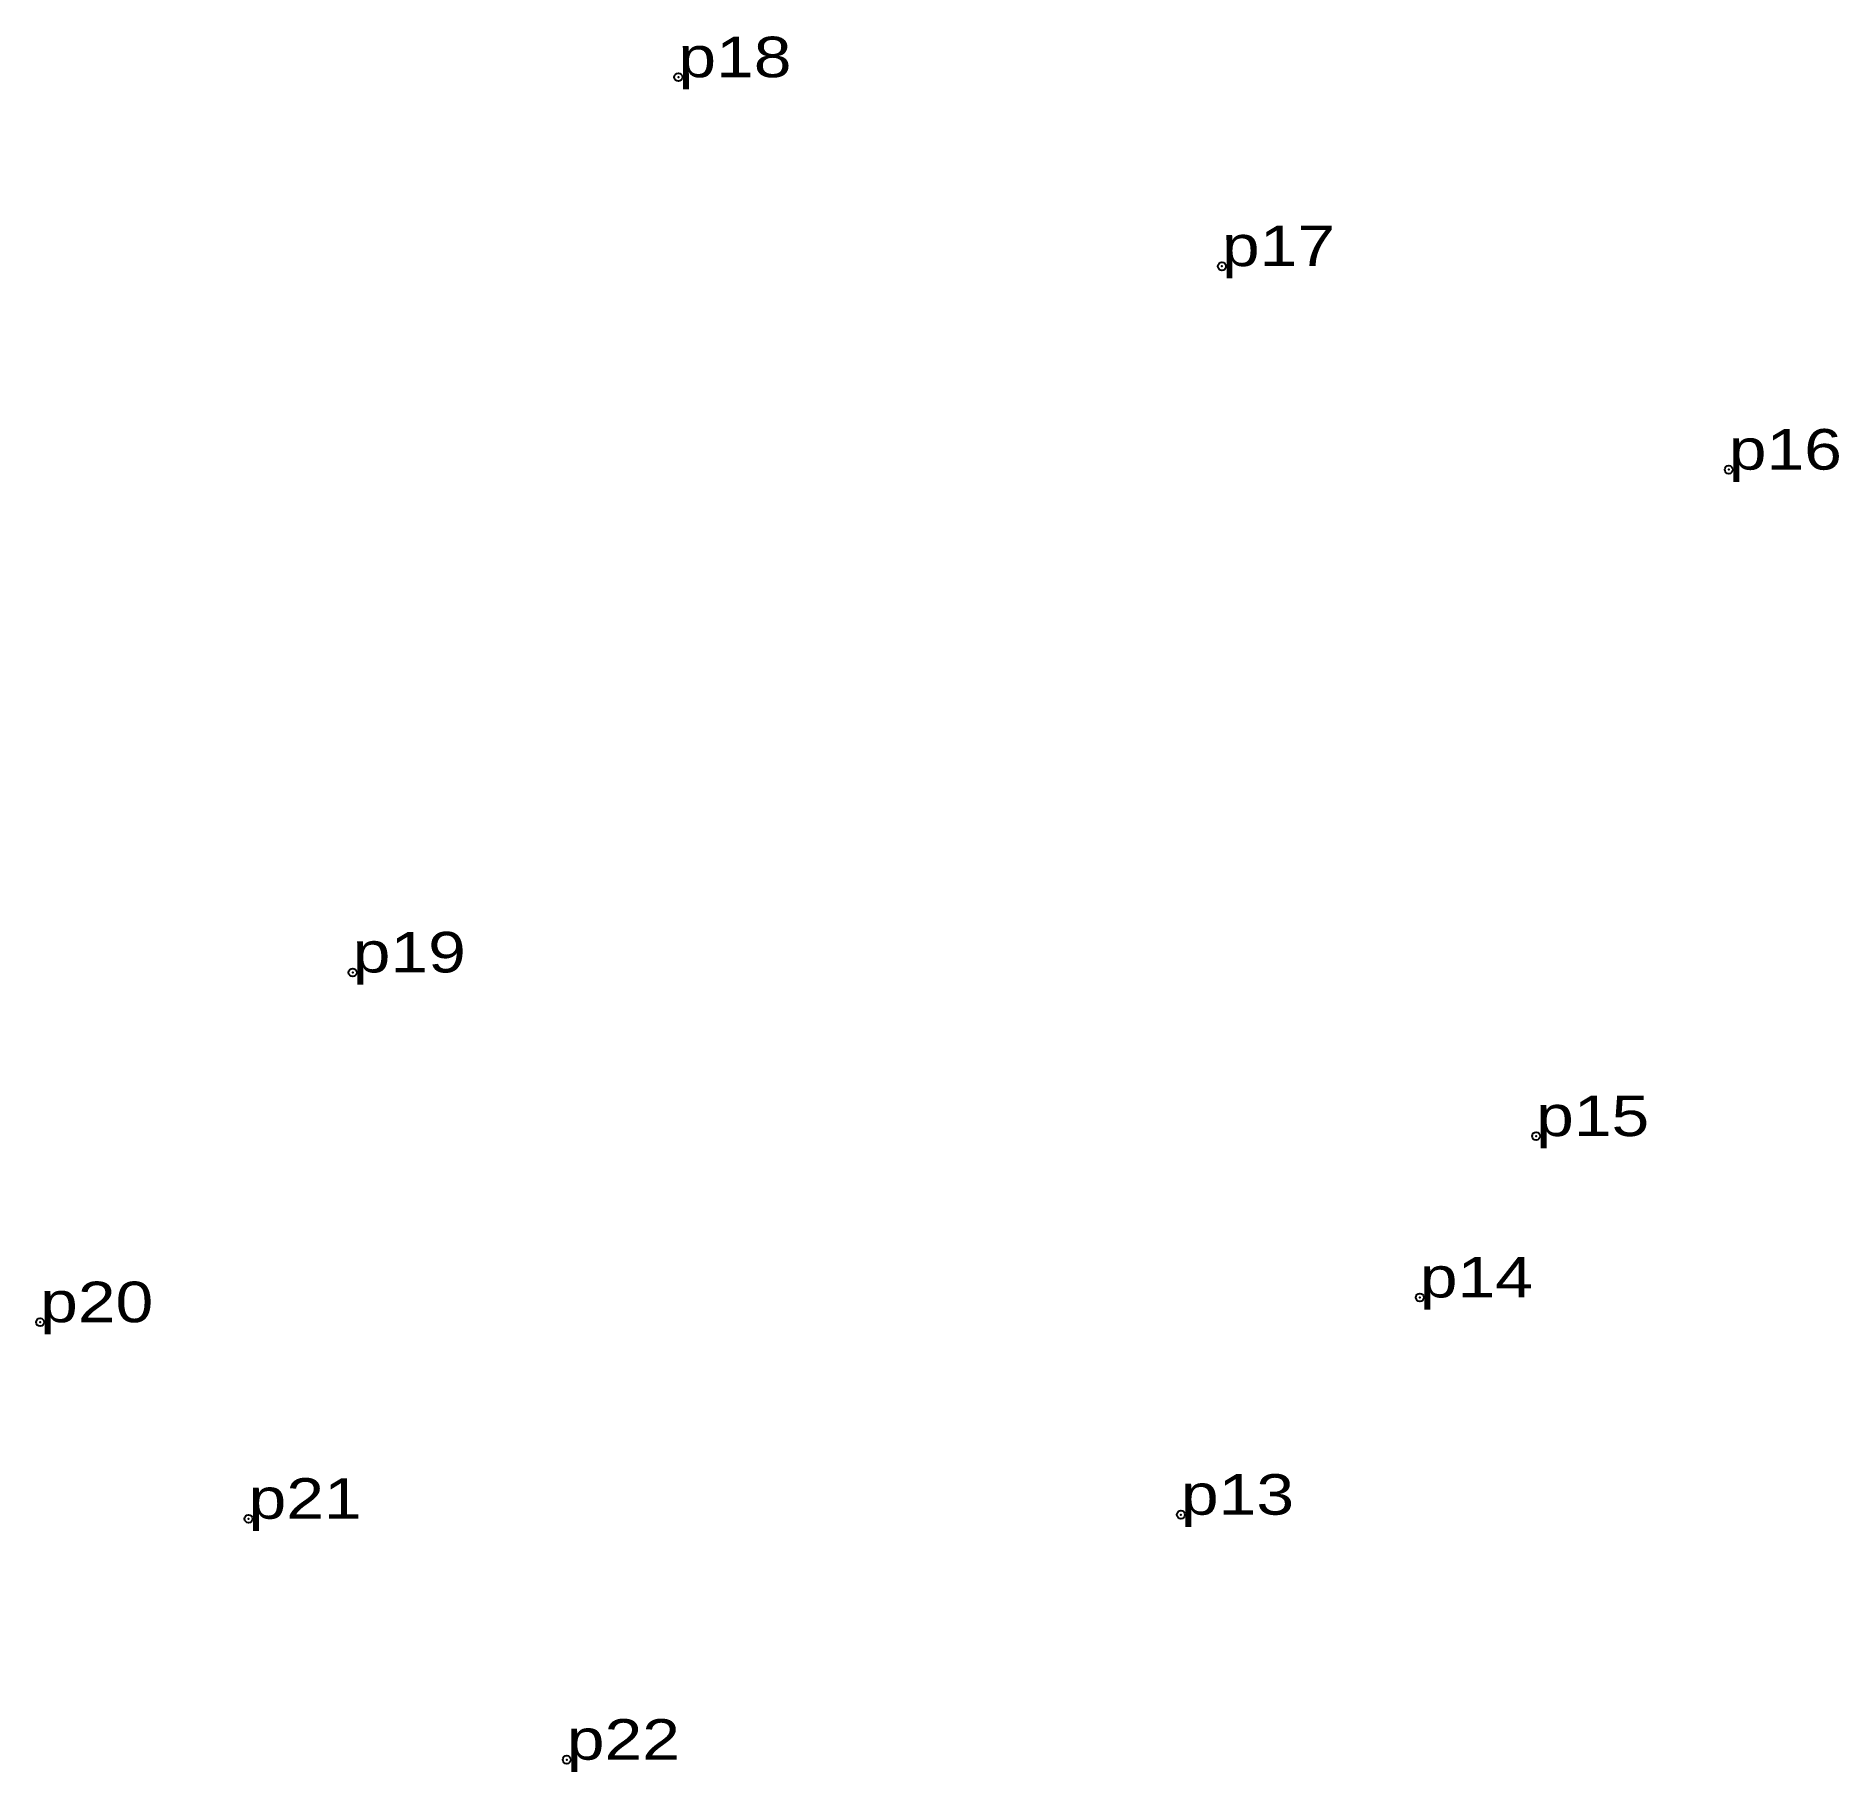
# Model space of a CAD drawing. Header units: metres. Extents: x 534559 to 555232, y 1820931 to 1853148.
# Drawn here: x 549139.3 to 549219.3, y 1821795.1 to 1821872.1 of the extents above; entities that cross this region are included whole.
import ezdxf

# ---------------------------------------------------------------- set-up
doc = ezdxf.new("R2010")
doc.units = ezdxf.units.M
doc.header["$LTSCALE"] = 0.72
doc.header["$PDMODE"] = 32
doc.header["$PDSIZE"] = 0.36
doc.layers.add('12', color=7, linetype='Continuous')
doc.layers.add('7', color=7, linetype='Continuous')

msp = doc.modelspace()

# ---------------------------------------------------------------- texts
at = {"layer": '12', "width": 1.25}
for s, p in [('p18', (549167.83, 1821870.32)), ('p18', (549167.83, 1821870.32)), ('p18', (549167.83, 1821870.32)), ('p17', (549191.95, 1821861.94)), ('p17', (549191.95, 1821861.94)), ('p17', (549191.95, 1821861.94)), ('p16', (549214.44, 1821852.91)), ('p16', (549214.44, 1821852.91)), ('p16', (549214.44, 1821852.91)), ('p19', (549153.38, 1821830.6)), ('p19', (549153.38, 1821830.6)), ('p19', (549153.38, 1821830.6)), ('p15', (549205.89, 1821823.34)), ('p15', (549205.89, 1821823.34)), ('p15', (549205.89, 1821823.34)), ('p14', (549200.73, 1821816.18)), ('p14', (549200.73, 1821816.18)), ('p14', (549200.73, 1821816.18)), ('p20', (549139.51, 1821815.08)), ('p20', (549139.51, 1821815.08)), ('p20', (549139.51, 1821815.08)), ('p21', (549148.76, 1821806.36)), ('p21', (549148.76, 1821806.36)), ('p21', (549148.76, 1821806.36)), ('p13', (549190.13, 1821806.54)), ('p13', (549190.13, 1821806.54)), ('p13', (549190.13, 1821806.54)), ('p22', (549162.88, 1821795.67)), ('p22', (549162.88, 1821795.67)), ('p22', (549162.88, 1821795.67))]:
    msp.add_text(s, height=1.8, dxfattribs=at).set_placement(p)

# ---------------------------------------------------------------- linework, layer by layer
at = {"layer": '7'}
for p in [(549167.83, 1821870.32), (549191.95, 1821861.93), (549214.44, 1821852.91), (549153.38, 1821830.6), (549205.89, 1821823.34), (549200.73, 1821816.18), (549139.51, 1821815.08), (549148.76, 1821806.36), (549190.13, 1821806.54), (549162.88, 1821795.67)]:
    msp.add_point(p, dxfattribs=at)

msp.set_redraw_order([(e.dxf.handle, doc.entitydb.next_handle()) for e in msp.query("TEXT MTEXT ATTDEF DIMENSION ARC_DIMENSION")])  # texts and dimensions are drawn at this point

doc.saveas('drawing.dxf')
